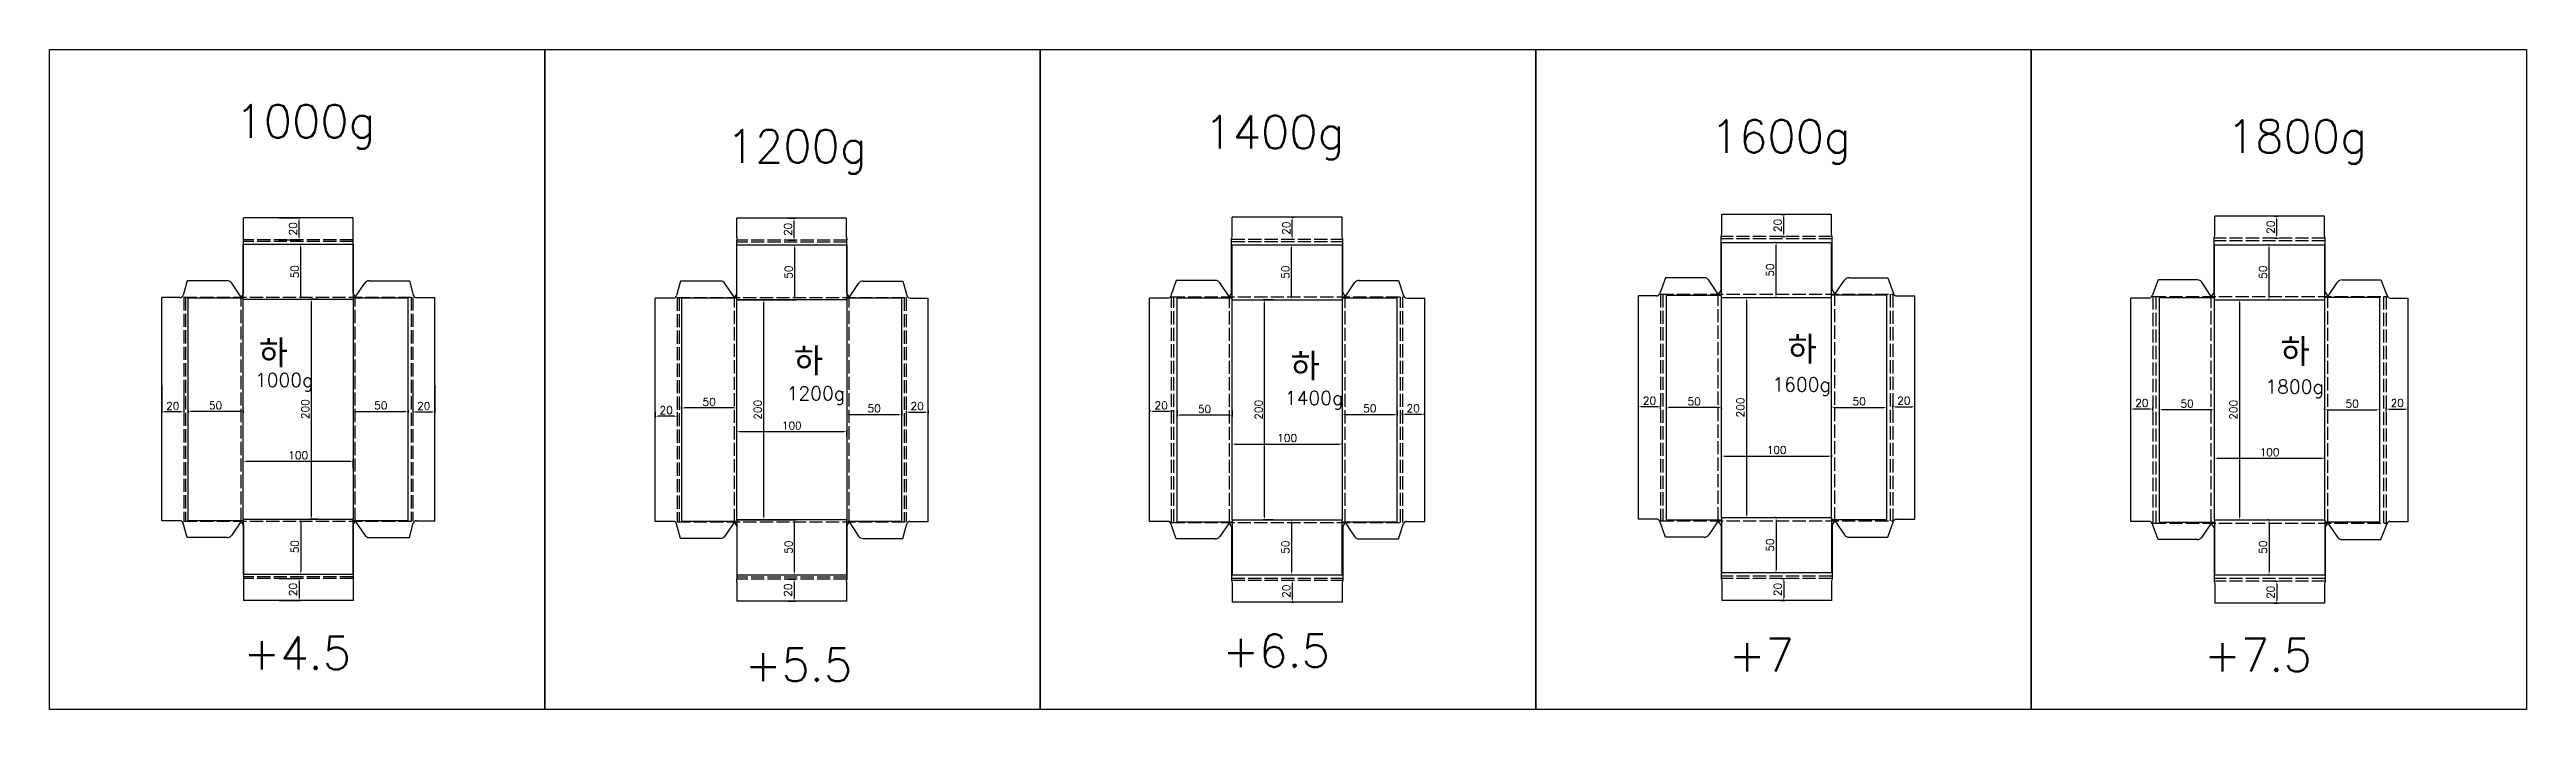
# Model space of a CAD drawing. Header units: millimetres. Extents: x 2179 to 11229, y 1198 to 3756.
# Drawn here: x 2179 to 4429, y 2035 to 2635 of the extents above; entities that cross this region are included whole.
import ezdxf

# ---------------------------------------------------------------- set-up
doc = ezdxf.new("R2010")
doc.units = ezdxf.units.MM
doc.linetypes.add('ACAD_ISO02W100', pattern=[15, 12, -3])
for name, color, linetype in [('기지', 7, 'Continuous'), ('인쇄지', 7, 'Continuous'), ('치수', 7, 'Continuous')]:
    doc.layers.add(name, color=color, linetype=linetype)
doc.styles.add('FHG', font='TXT.shx', dxfattribs={"height": 0.18, "bigfont": 'whgtxt.shx'})
doc.styles.get("Standard").update_dxf_attribs({"font": 'txt.shx', "bigfont": 'zfhg.shx'})
doc.dimstyles.new('ISO-25', dxfattribs={"dimtxt": 2.5, "dimasz": 2.5, "dimexe": 1.25, "dimexo": 0.625, "dimtad": 1, "dimtxsty": 'Standard', "dimcen": 2.5, "dimadec": 0, "dimazin": 0, "dimtfac": 1, "dimtmove": 0, "dimatfit": 3, "dimfxl": 0, "dimarcsym": 0})

msp = doc.modelspace()

# ---------------------------------------------------------------- texts
at = {"style": 'FHG'}
for s, p in [('1000g', (2347.668, 2554.967)), ('1400g', (3227.832, 2545.076)), ('1600g', (3687.856, 2541.22)), ('1800g', (4156.707, 2541.22)), ('1200g', (2793.912, 2532.241)), ('+4.5', (2354.959, 2071.574)), ('+6.5', (3244.237, 2073.658)), ('+7', (3704.261, 2069.802)), ('+7.5', (4136.063, 2069.802)), ('+5.5', (2810.317, 2060.824))]:
    msp.add_text(s, height=30, dxfattribs=at).set_placement(p)
at = {"layer": '기지', "color": 1, "style": 'FHG'}
for s, height, p in [('하', 25, (2368.95, 2346.172)), ('하', 25, (2855.129, 2338.98)), ('하', 25, (3757.7, 2349.541)), ('하', 25, (4205.538, 2347.515)), ('1000g', 12.5, (2365.344, 2328.465)), ('하', 25, (3306.217, 2334.22)), ('1200g', 12.5, (2848.368, 2316.281)), ('1400g', 12.5, (3300.936, 2312.122)), ('1600g', 12.5, (3743.769, 2324.374)), ('1800g', 12.5, (4191.608, 2322.349))]:
    msp.add_text(s, height=height, dxfattribs=at).set_placement(p)

# ---------------------------------------------------------------- blocks, each defined once
blk = doc.blocks.new('*D24')
at = {"layer": 'DEFPOINTS', "color": 0}
for p in [(2853, 2457.7), (2803, 2407.7), (2855.6, 2407.7)]:
    blk.add_point(p, dxfattribs=at)
at = {"layer": '치수', "color": 0, "lineweight": -2}
for p, q in [((2853.7, 2457.7), (2856.9, 2457.7)), ((2855.6, 2455.2), (2855.6, 2410.2)), ((2803.7, 2407.7), (2856.9, 2407.7))]:
    blk.add_line(p, q, dxfattribs=at)
at = {"layer": '치수', "color": 0}
for points in [[(2855.2, 2455.2), (2856, 2455.2), (2855.6, 2457.7)], [(2855.2, 2410.2), (2856, 2410.2), (2855.6, 2407.7)]]:
    blk.add_solid(points, dxfattribs=at)
at = {"layer": '치수', "color": 0, "insert": (2850.1, 2432.7), "char_height": 7, "attachment_point": 5, "rotation": 90}
blk.add_mtext('50', dxfattribs=at)
blk = doc.blocks.new('*D23')
at = {"layer": 'DEFPOINTS', "color": 0}
for p in [(2404.7, 2458.2), (2407, 2458.2), (2404.7, 2408.2)]:
    blk.add_point(p, dxfattribs=at)
at = {"layer": '치수', "color": 0, "lineweight": -2}
for p, q in [((2405.4, 2458.2), (2408.3, 2458.2)), ((2407, 2410.7), (2407, 2455.7)), ((2405.4, 2408.2), (2408.3, 2408.2))]:
    blk.add_line(p, q, dxfattribs=at)
at = {"layer": '치수', "color": 0}
for points in [[(2406.6, 2455.7), (2407.4, 2455.7), (2407, 2458.2)], [(2406.6, 2410.7), (2407.4, 2410.7), (2407, 2408.2)]]:
    blk.add_solid(points, dxfattribs=at)
at = {"layer": '치수', "color": 0, "insert": (2401.5, 2433.2), "char_height": 7, "attachment_point": 5, "rotation": 90}
blk.add_mtext('50', dxfattribs=at)
blk = doc.blocks.new('*D7')
at = {"layer": 'DEFPOINTS', "color": 0}
for p in [(2423, 2408.2), (2416.6, 2208.2), (2423, 2208.2)]:
    blk.add_point(p, dxfattribs=at)
at = {"layer": '치수', "color": 0, "lineweight": -2}
for p, q in [((2422.4, 2408.2), (2415.4, 2408.2)), ((2416.6, 2405.7), (2416.6, 2210.7)), ((2422.4, 2208.2), (2415.4, 2208.2))]:
    blk.add_line(p, q, dxfattribs=at)
at = {"layer": '치수', "color": 0}
for points in [[(2416.2, 2405.7), (2417, 2405.7), (2416.6, 2408.2)], [(2416.2, 2210.7), (2417, 2210.7), (2416.6, 2208.2)]]:
    blk.add_solid(points, dxfattribs=at)
at = {"layer": '치수', "color": 0, "insert": (2411.1, 2308.2), "char_height": 7, "attachment_point": 5, "rotation": 90}
blk.add_mtext('200', dxfattribs=at)
blk = doc.blocks.new('*D21')
at = {"layer": 'DEFPOINTS', "color": 0}
for p in [(2354.7, 2260.7), (2354.7, 2253.9), (2454.7, 2253.9)]:
    blk.add_point(p, dxfattribs=at)
at = {"layer": '치수', "color": 0, "lineweight": -2}
for p, q in [((2354.7, 2254.6), (2354.7, 2262)), ((2452.2, 2260.7), (2357.2, 2260.7)), ((2454.7, 2254.6), (2454.7, 2262))]:
    blk.add_line(p, q, dxfattribs=at)
at = {"layer": '치수', "color": 0}
for points in [[(2357.2, 2261.1), (2357.2, 2260.3), (2354.7, 2260.7)], [(2452.2, 2261.1), (2452.2, 2260.3), (2454.7, 2260.7)]]:
    blk.add_solid(points, dxfattribs=at)
at = {"layer": '치수', "color": 0, "insert": (2404.7, 2266.2), "char_height": 7, "attachment_point": 5}
blk.add_mtext('100', dxfattribs=at)
blk = doc.blocks.new('*D9')
at = {"layer": 'DEFPOINTS', "color": 0}
for p in [(2280.7, 2330.7), (2300.7, 2330.7), (2280.7, 2305.7)]:
    blk.add_point(p, dxfattribs=at)
at = {"layer": '치수', "color": 0, "lineweight": -2}
for p, q in [((2280.7, 2330.1), (2280.7, 2304.5)), ((2300.7, 2330.1), (2300.7, 2304.5)), ((2298.2, 2305.7), (2283.2, 2305.7))]:
    blk.add_line(p, q, dxfattribs=at)
at = {"layer": '치수', "color": 0}
for points in [[(2283.2, 2306.2), (2283.2, 2305.3), (2280.7, 2305.7)], [(2298.2, 2306.2), (2298.2, 2305.3), (2300.7, 2305.7)]]:
    blk.add_solid(points, dxfattribs=at)
at = {"layer": '치수', "color": 0, "insert": (2290.7, 2311.2), "char_height": 7, "attachment_point": 5}
blk.add_mtext('20', dxfattribs=at)
blk = doc.blocks.new('*D10')
at = {"layer": 'DEFPOINTS', "color": 0}
for p in [(2304.7, 2308.2), (2304.7, 2306.1), (2354.7, 2308.2)]:
    blk.add_point(p, dxfattribs=at)
at = {"layer": '치수', "color": 0, "lineweight": -2}
for p, q in [((2304.7, 2307.6), (2304.7, 2304.9)), ((2352.2, 2306.1), (2307.2, 2306.1)), ((2354.7, 2307.6), (2354.7, 2304.9))]:
    blk.add_line(p, q, dxfattribs=at)
at = {"layer": '치수', "color": 0}
for points in [[(2307.2, 2306.5), (2307.2, 2305.7), (2304.7, 2306.1)], [(2352.2, 2306.5), (2352.2, 2305.7), (2354.7, 2306.1)]]:
    blk.add_solid(points, dxfattribs=at)
at = {"layer": '치수', "color": 0, "insert": (2329.7, 2311.6), "char_height": 7, "attachment_point": 5}
blk.add_mtext('50', dxfattribs=at)
blk = doc.blocks.new('*D11')
at = {"layer": 'DEFPOINTS', "color": 0}
for p in [(2508.7, 2330.7), (2528.7, 2330.7), (2528.7, 2305.7)]:
    blk.add_point(p, dxfattribs=at)
at = {"layer": '치수', "color": 0, "lineweight": -2}
for p, q in [((2508.7, 2330.1), (2508.7, 2304.5)), ((2528.7, 2330.1), (2528.7, 2304.5)), ((2511.2, 2305.7), (2526.2, 2305.7))]:
    blk.add_line(p, q, dxfattribs=at)
at = {"layer": '치수', "color": 0}
for points in [[(2511.2, 2306.2), (2511.2, 2305.3), (2508.7, 2305.7)], [(2526.2, 2306.2), (2526.2, 2305.3), (2528.7, 2305.7)]]:
    blk.add_solid(points, dxfattribs=at)
at = {"layer": '치수', "color": 0, "insert": (2518.7, 2311.2), "char_height": 7, "attachment_point": 5}
blk.add_mtext('20', dxfattribs=at)
blk = doc.blocks.new('*D22')
at = {"layer": 'DEFPOINTS', "color": 0}
for p in [(2454.7, 2308.2), (2504.7, 2308.2), (2504.7, 2306.1)]:
    blk.add_point(p, dxfattribs=at)
at = {"layer": '치수', "color": 0, "lineweight": -2}
for p, q in [((2454.7, 2307.6), (2454.7, 2304.9)), ((2457.2, 2306.1), (2502.2, 2306.1)), ((2504.7, 2307.6), (2504.7, 2304.9))]:
    blk.add_line(p, q, dxfattribs=at)
at = {"layer": '치수', "color": 0}
for points in [[(2457.2, 2306.5), (2457.2, 2305.7), (2454.7, 2306.1)], [(2502.2, 2306.5), (2502.2, 2305.7), (2504.7, 2306.1)]]:
    blk.add_solid(points, dxfattribs=at)
at = {"layer": '치수', "color": 0, "insert": (2479.7, 2311.6), "char_height": 7, "attachment_point": 5}
blk.add_mtext('50', dxfattribs=at)
blk = doc.blocks.new('*D18')
at = {"layer": 'DEFPOINTS', "color": 0}
for p in [(2825.3, 2407.7), (2827.7, 2407.7), (2825.3, 2207.7)]:
    blk.add_point(p, dxfattribs=at)
at = {"layer": '치수', "color": 0, "lineweight": -2}
for p, q in [((2825.9, 2407.7), (2828.9, 2407.7)), ((2827.7, 2210.2), (2827.7, 2405.2)), ((2825.9, 2207.7), (2828.9, 2207.7))]:
    blk.add_line(p, q, dxfattribs=at)
at = {"layer": '치수', "color": 0}
for points in [[(2827.3, 2405.2), (2828.1, 2405.2), (2827.7, 2407.7)], [(2827.3, 2210.2), (2828.1, 2210.2), (2827.7, 2207.7)]]:
    blk.add_solid(points, dxfattribs=at)
at = {"layer": '치수', "color": 0, "insert": (2822.2, 2307.7), "char_height": 7, "attachment_point": 5, "rotation": 90}
blk.add_mtext('200', dxfattribs=at)
blk = doc.blocks.new('*D17')
at = {"layer": 'DEFPOINTS', "color": 0}
for p in [(2803, 2283), (2903, 2287.8), (2903, 2283)]:
    blk.add_point(p, dxfattribs=at)
at = {"layer": '치수', "color": 0, "lineweight": -2}
for p, q in [((2803, 2283.6), (2803, 2289.1)), ((2805.5, 2287.8), (2900.5, 2287.8)), ((2903, 2283.6), (2903, 2289.1))]:
    blk.add_line(p, q, dxfattribs=at)
at = {"layer": '치수', "color": 0}
for points in [[(2805.5, 2288.2), (2805.5, 2287.4), (2803, 2287.8)], [(2900.5, 2288.2), (2900.5, 2287.4), (2903, 2287.8)]]:
    blk.add_solid(points, dxfattribs=at)
at = {"layer": '치수', "color": 0, "insert": (2853, 2293.3), "char_height": 7, "attachment_point": 5}
blk.add_mtext('100', dxfattribs=at)
blk = doc.blocks.new('*D5')
at = {"layer": 'DEFPOINTS', "color": 0}
for p in [(2729, 2306.3), (2729, 2301.8), (2749, 2306.3)]:
    blk.add_point(p, dxfattribs=at)
at = {"layer": '치수', "color": 0, "lineweight": -2}
for p, q in [((2729, 2305.7), (2729, 2300.5)), ((2746.5, 2301.8), (2731.5, 2301.8)), ((2749, 2305.7), (2749, 2300.5))]:
    blk.add_line(p, q, dxfattribs=at)
at = {"layer": '치수', "color": 0}
for points in [[(2731.5, 2302.2), (2731.5, 2301.4), (2729, 2301.8)], [(2746.5, 2302.2), (2746.5, 2301.4), (2749, 2301.8)]]:
    blk.add_solid(points, dxfattribs=at)
at = {"layer": '치수', "color": 0, "insert": (2739, 2307.3), "char_height": 7, "attachment_point": 5}
blk.add_mtext('20', dxfattribs=at)
blk = doc.blocks.new('*D19')
at = {"layer": 'DEFPOINTS', "color": 0}
for p in [(2753, 2309.3), (2753, 2307.7), (2803, 2307.7)]:
    blk.add_point(p, dxfattribs=at)
at = {"layer": '치수', "color": 0, "lineweight": -2}
for p, q in [((2753, 2308.3), (2753, 2310.5)), ((2800.5, 2309.3), (2755.5, 2309.3)), ((2803, 2308.3), (2803, 2310.5))]:
    blk.add_line(p, q, dxfattribs=at)
at = {"layer": '치수', "color": 0}
for points in [[(2755.5, 2309.7), (2755.5, 2308.8), (2753, 2309.3)], [(2800.5, 2309.7), (2800.5, 2308.8), (2803, 2309.3)]]:
    blk.add_solid(points, dxfattribs=at)
at = {"layer": '치수', "color": 0, "insert": (2778, 2314.8), "char_height": 7, "attachment_point": 5}
blk.add_mtext('50', dxfattribs=at)
blk = doc.blocks.new('*D20')
at = {"layer": 'DEFPOINTS', "color": 0}
for p in [(2903, 2307.7), (2953, 2307.7), (2953, 2303.5)]:
    blk.add_point(p, dxfattribs=at)
at = {"layer": '치수', "color": 0, "lineweight": -2}
for p, q in [((2903, 2307.1), (2903, 2302.3)), ((2905.5, 2303.5), (2950.5, 2303.5)), ((2953, 2307.1), (2953, 2302.3))]:
    blk.add_line(p, q, dxfattribs=at)
at = {"layer": '치수', "color": 0}
for points in [[(2905.5, 2303.9), (2905.5, 2303.1), (2903, 2303.5)], [(2950.5, 2303.9), (2950.5, 2303.1), (2953, 2303.5)]]:
    blk.add_solid(points, dxfattribs=at)
at = {"layer": '치수', "color": 0, "insert": (2928, 2309), "char_height": 7, "attachment_point": 5}
blk.add_mtext('50', dxfattribs=at)
blk = doc.blocks.new('*D6')
at = {"layer": 'DEFPOINTS', "color": 0}
for p in [(2957, 2307.4), (2977, 2307.4), (2977, 2305.5)]:
    blk.add_point(p, dxfattribs=at)
at = {"layer": '치수', "color": 0, "lineweight": -2}
for p, q in [((2957, 2306.8), (2957, 2304.2)), ((2959.5, 2305.5), (2974.5, 2305.5)), ((2977, 2306.8), (2977, 2304.2))]:
    blk.add_line(p, q, dxfattribs=at)
at = {"layer": '치수', "color": 0}
for points in [[(2959.5, 2305.9), (2959.5, 2305.1), (2957, 2305.5)], [(2974.5, 2305.9), (2974.5, 2305.1), (2977, 2305.5)]]:
    blk.add_solid(points, dxfattribs=at)
at = {"layer": '치수', "color": 0, "insert": (2967, 2311), "char_height": 7, "attachment_point": 5}
blk.add_mtext('20', dxfattribs=at)
blk = doc.blocks.new('*D8')
at = {"layer": 'DEFPOINTS', "color": 0}
for p in [(2386.6, 2482.2), (2405.5, 2482.2), (2386.6, 2462.2)]:
    blk.add_point(p, dxfattribs=at)
at = {"layer": '치수', "color": 0, "lineweight": -2}
for p, q in [((2387.3, 2482.2), (2406.7, 2482.2)), ((2405.5, 2464.7), (2405.5, 2479.7)), ((2387.3, 2462.2), (2406.7, 2462.2))]:
    blk.add_line(p, q, dxfattribs=at)
at = {"layer": '치수', "color": 0}
for points in [[(2405.1, 2479.7), (2405.9, 2479.7), (2405.5, 2482.2)], [(2405.1, 2464.7), (2405.9, 2464.7), (2405.5, 2462.2)]]:
    blk.add_solid(points, dxfattribs=at)
at = {"layer": '치수', "color": 0, "insert": (2400, 2472.2), "char_height": 7, "attachment_point": 5, "rotation": 90}
blk.add_mtext('20', dxfattribs=at)
blk = doc.blocks.new('*D12')
at = {"layer": 'DEFPOINTS', "color": 0}
for p in [(2848.8, 2481.7), (2855.1, 2481.7), (2848.8, 2461.7)]:
    blk.add_point(p, dxfattribs=at)
at = {"layer": '치수', "color": 0, "lineweight": -2}
for p, q in [((2849.4, 2481.7), (2856.4, 2481.7)), ((2855.1, 2464.2), (2855.1, 2479.2)), ((2849.4, 2461.7), (2856.4, 2461.7))]:
    blk.add_line(p, q, dxfattribs=at)
at = {"layer": '치수', "color": 0}
for points in [[(2854.7, 2479.2), (2855.5, 2479.2), (2855.1, 2481.7)], [(2854.7, 2464.2), (2855.5, 2464.2), (2855.1, 2461.7)]]:
    blk.add_solid(points, dxfattribs=at)
at = {"layer": '치수', "color": 0, "insert": (2849.6, 2471.7), "char_height": 7, "attachment_point": 5, "rotation": 90}
blk.add_mtext('20', dxfattribs=at)
blk = doc.blocks.new('*D1')
at = {"layer": 'DEFPOINTS', "color": 0}
for p in [(3282.6, 2407.7), (3291.3, 2407.7), (3291.3, 2207.7)]:
    blk.add_point(p, dxfattribs=at)
at = {"layer": '치수', "color": 0, "lineweight": -2}
for p, q in [((3290.6, 2407.7), (3281.4, 2407.7)), ((3282.6, 2210.2), (3282.6, 2405.2)), ((3290.6, 2207.7), (3281.4, 2207.7))]:
    blk.add_line(p, q, dxfattribs=at)
at = {"layer": '치수', "color": 0}
for points in [[(3282.2, 2405.2), (3283, 2405.2), (3282.6, 2407.7)], [(3282.2, 2210.2), (3283, 2210.2), (3282.6, 2207.7)]]:
    blk.add_solid(points, dxfattribs=at)
at = {"layer": '치수', "color": 0, "insert": (3277.1, 2307.7), "char_height": 7, "attachment_point": 5, "rotation": 90}
blk.add_mtext('200', dxfattribs=at)
blk = doc.blocks.new('*D16')
at = {"layer": 'DEFPOINTS', "color": 0}
for p in [(3303.1, 2457.7), (3307, 2457.7), (3303.1, 2407.7)]:
    blk.add_point(p, dxfattribs=at)
at = {"layer": '치수', "color": 0, "lineweight": -2}
for p, q in [((3303.7, 2457.7), (3308.3, 2457.7)), ((3307, 2410.2), (3307, 2455.2)), ((3303.7, 2407.7), (3308.3, 2407.7))]:
    blk.add_line(p, q, dxfattribs=at)
at = {"layer": '치수', "color": 0}
for points in [[(3306.6, 2455.2), (3307.4, 2455.2), (3307, 2457.7)], [(3306.6, 2410.2), (3307.4, 2410.2), (3307, 2407.7)]]:
    blk.add_solid(points, dxfattribs=at)
at = {"layer": '치수', "color": 0, "insert": (3301.5, 2432.7), "char_height": 7, "attachment_point": 5, "rotation": 90}
blk.add_mtext('50', dxfattribs=at)
blk = doc.blocks.new('*D13')
at = {"layer": 'DEFPOINTS', "color": 0}
for p in [(3253.1, 2276.5), (3353.1, 2276.5), (3353.1, 2276.5)]:
    blk.add_point(p, dxfattribs=at)
at = {"layer": '치수', "color": 0, "lineweight": -2}
for p, q in [((3253.1, 2277.1), (3253.1, 2277.8)), ((3255.6, 2276.5), (3350.6, 2276.5)), ((3353.1, 2277.1), (3353.1, 2277.8))]:
    blk.add_line(p, q, dxfattribs=at)
at = {"layer": '치수', "color": 0}
for points in [[(3255.6, 2276.9), (3255.6, 2276.1), (3253.1, 2276.5)], [(3350.6, 2276.9), (3350.6, 2276.1), (3353.1, 2276.5)]]:
    blk.add_solid(points, dxfattribs=at)
at = {"layer": '치수', "color": 0, "insert": (3303.1, 2282), "char_height": 7, "attachment_point": 5}
blk.add_mtext('100', dxfattribs=at)
blk = doc.blocks.new('*D14')
at = {"layer": 'DEFPOINTS', "color": 0}
for p in [(3203.1, 2307.7), (3203.1, 2302.8), (3253.1, 2307.7)]:
    blk.add_point(p, dxfattribs=at)
at = {"layer": '치수', "color": 0, "lineweight": -2}
for p, q in [((3203.1, 2307.1), (3203.1, 2301.5)), ((3250.6, 2302.8), (3205.6, 2302.8)), ((3253.1, 2307.1), (3253.1, 2301.5))]:
    blk.add_line(p, q, dxfattribs=at)
at = {"layer": '치수', "color": 0}
for points in [[(3205.6, 2303.2), (3205.6, 2302.3), (3203.1, 2302.8)], [(3250.6, 2303.2), (3250.6, 2302.3), (3253.1, 2302.8)]]:
    blk.add_solid(points, dxfattribs=at)
at = {"layer": '치수', "color": 0, "insert": (3228.1, 2308.3), "char_height": 7, "attachment_point": 5}
blk.add_mtext('50', dxfattribs=at)
blk = doc.blocks.new('*D3')
at = {"layer": 'DEFPOINTS', "color": 0}
for p in [(3178.6, 2306.1), (3178.6, 2305.6), (3198.6, 2305.6)]:
    blk.add_point(p, dxfattribs=at)
at = {"layer": '치수', "color": 0, "lineweight": -2}
for p, q in [((3178.6, 2306.2), (3178.6, 2307.3)), ((3196.1, 2306.1), (3181.1, 2306.1)), ((3198.6, 2306.2), (3198.6, 2307.3))]:
    blk.add_line(p, q, dxfattribs=at)
at = {"layer": '치수', "color": 0}
for points in [[(3181.1, 2306.5), (3181.1, 2305.7), (3178.6, 2306.1)], [(3196.1, 2306.5), (3196.1, 2305.7), (3198.6, 2306.1)]]:
    blk.add_solid(points, dxfattribs=at)
at = {"layer": '치수', "color": 0, "insert": (3188.6, 2311.6), "char_height": 7, "attachment_point": 5}
blk.add_mtext('20', dxfattribs=at)
blk = doc.blocks.new('*D4')
at = {"layer": 'DEFPOINTS', "color": 0}
for p in [(3407.6, 2305.6), (3427.6, 2305.6), (3427.6, 2303.6)]:
    blk.add_point(p, dxfattribs=at)
at = {"layer": '치수', "color": 0, "lineweight": -2}
for p, q in [((3407.6, 2304.9), (3407.6, 2302.4)), ((3410.1, 2303.6), (3425.1, 2303.6)), ((3427.6, 2304.9), (3427.6, 2302.4))]:
    blk.add_line(p, q, dxfattribs=at)
at = {"layer": '치수', "color": 0}
for points in [[(3410.1, 2304), (3410.1, 2303.2), (3407.6, 2303.6)], [(3425.1, 2304), (3425.1, 2303.2), (3427.6, 2303.6)]]:
    blk.add_solid(points, dxfattribs=at)
at = {"layer": '치수', "color": 0, "insert": (3417.6, 2309.1), "char_height": 7, "attachment_point": 5}
blk.add_mtext('20', dxfattribs=at)
blk = doc.blocks.new('*D15')
at = {"layer": 'DEFPOINTS', "color": 0}
for p in [(3353.1, 2307.7), (3403.1, 2307.7), (3403.1, 2303.5)]:
    blk.add_point(p, dxfattribs=at)
at = {"layer": '치수', "color": 0, "lineweight": -2}
for p, q in [((3353.1, 2307.1), (3353.1, 2302.2)), ((3355.6, 2303.5), (3400.6, 2303.5)), ((3403.1, 2307.1), (3403.1, 2302.2))]:
    blk.add_line(p, q, dxfattribs=at)
at = {"layer": '치수', "color": 0}
for points in [[(3355.6, 2303.9), (3355.6, 2303.1), (3353.1, 2303.5)], [(3400.6, 2303.9), (3400.6, 2303.1), (3403.1, 2303.5)]]:
    blk.add_solid(points, dxfattribs=at)
at = {"layer": '치수', "color": 0, "insert": (3378.1, 2309), "char_height": 7, "attachment_point": 5}
blk.add_mtext('50', dxfattribs=at)
blk = doc.blocks.new('*D2')
at = {"layer": 'DEFPOINTS', "color": 0}
for p in [(3306.8, 2482.7), (3307.7, 2482.7), (3306.8, 2462.7)]:
    blk.add_point(p, dxfattribs=at)
at = {"layer": '치수', "color": 0, "lineweight": -2}
for p, q in [((3307.4, 2482.7), (3309, 2482.7)), ((3307.7, 2465.2), (3307.7, 2480.2)), ((3307.4, 2462.7), (3309, 2462.7))]:
    blk.add_line(p, q, dxfattribs=at)
at = {"layer": '치수', "color": 0}
for points in [[(3307.3, 2480.2), (3308.1, 2480.2), (3307.7, 2482.7)], [(3307.3, 2465.2), (3308.1, 2465.2), (3307.7, 2462.7)]]:
    blk.add_solid(points, dxfattribs=at)
at = {"layer": '치수', "color": 0, "insert": (3302.2, 2472.7), "char_height": 7, "attachment_point": 5, "rotation": 90}
blk.add_mtext('20', dxfattribs=at)
blk = doc.blocks.new('*D32')
at = {"layer": 'DEFPOINTS', "color": 0}
for p in [(3747.2, 2459.7), (3747.7, 2459.7), (3747.7, 2409.7)]:
    blk.add_point(p, dxfattribs=at)
at = {"layer": '치수', "color": 0, "lineweight": -2}
for p, q in [((3747, 2459.7), (3745.9, 2459.7)), ((3747.2, 2412.2), (3747.2, 2457.2)), ((3747, 2409.7), (3745.9, 2409.7))]:
    blk.add_line(p, q, dxfattribs=at)
at = {"layer": '치수', "color": 0}
for points in [[(3746.8, 2457.2), (3747.6, 2457.2), (3747.2, 2459.7)], [(3746.8, 2412.2), (3747.6, 2412.2), (3747.2, 2409.7)]]:
    blk.add_solid(points, dxfattribs=at)
at = {"layer": '치수', "color": 0, "insert": (3741.7, 2434.7), "char_height": 7, "attachment_point": 5, "rotation": 90}
blk.add_mtext('50', dxfattribs=at)
blk = doc.blocks.new('*D30')
at = {"layer": 'DEFPOINTS', "color": 0}
for p in [(3647.7, 2309.7), (3647.7, 2309.7), (3697.7, 2309.7)]:
    blk.add_point(p, dxfattribs=at)
at = {"layer": '치수', "color": 0, "lineweight": -2}
for p, q in [((3647.7, 2309.1), (3647.7, 2308.5)), ((3695.2, 2309.7), (3650.2, 2309.7)), ((3697.7, 2309.1), (3697.7, 2308.5))]:
    blk.add_line(p, q, dxfattribs=at)
at = {"layer": '치수', "color": 0}
for points in [[(3650.2, 2310.2), (3650.2, 2309.3), (3647.7, 2309.7)], [(3695.2, 2310.2), (3695.2, 2309.3), (3697.7, 2309.7)]]:
    blk.add_solid(points, dxfattribs=at)
at = {"layer": '치수', "color": 0, "insert": (3672.7, 2315.2), "char_height": 7, "attachment_point": 5}
blk.add_mtext('50', dxfattribs=at)
blk = doc.blocks.new('*D25')
at = {"layer": 'DEFPOINTS', "color": 0}
for p in [(3622.2, 2310.4), (3622.2, 2307.7), (3642.2, 2307.7)]:
    blk.add_point(p, dxfattribs=at)
at = {"layer": '치수', "color": 0, "lineweight": -2}
for p, q in [((3622.2, 2308.3), (3622.2, 2311.6)), ((3639.7, 2310.4), (3624.7, 2310.4)), ((3642.2, 2308.3), (3642.2, 2311.6))]:
    blk.add_line(p, q, dxfattribs=at)
at = {"layer": '치수', "color": 0}
for points in [[(3624.7, 2310.8), (3624.7, 2309.9), (3622.2, 2310.4)], [(3639.7, 2310.8), (3639.7, 2309.9), (3642.2, 2310.4)]]:
    blk.add_solid(points, dxfattribs=at)
at = {"layer": '치수', "color": 0, "insert": (3632.2, 2315.9), "char_height": 7, "attachment_point": 5}
blk.add_mtext('20', dxfattribs=at)
blk = doc.blocks.new('*D29')
at = {"layer": 'DEFPOINTS', "color": 0}
for p in [(3719.7, 2409.7), (3719.7, 2209.7), (3720.3, 2209.7)]:
    blk.add_point(p, dxfattribs=at)
at = {"layer": '치수', "color": 0, "lineweight": -2}
for p, q in [((3720.3, 2409.7), (3721.5, 2409.7)), ((3720.3, 2407.2), (3720.3, 2212.2)), ((3720.3, 2209.7), (3721.5, 2209.7))]:
    blk.add_line(p, q, dxfattribs=at)
at = {"layer": '치수', "color": 0}
for points in [[(3719.9, 2407.2), (3720.7, 2407.2), (3720.3, 2409.7)], [(3719.9, 2212.2), (3720.7, 2212.2), (3720.3, 2209.7)]]:
    blk.add_solid(points, dxfattribs=at)
at = {"layer": '치수', "color": 0, "insert": (3714.8, 2309.7), "char_height": 7, "attachment_point": 5, "rotation": 90}
blk.add_mtext('200', dxfattribs=at)
blk = doc.blocks.new('*D31')
at = {"layer": 'DEFPOINTS', "color": 0}
for p in [(3797.7, 2309.7), (3847.7, 2309.8), (3847.7, 2309.7)]:
    blk.add_point(p, dxfattribs=at)
at = {"layer": '치수', "color": 0, "lineweight": -2}
for p, q in [((3797.7, 2310.4), (3797.7, 2311)), ((3800.2, 2309.8), (3845.2, 2309.8)), ((3847.7, 2310.4), (3847.7, 2311))]:
    blk.add_line(p, q, dxfattribs=at)
at = {"layer": '치수', "color": 0}
for points in [[(3800.2, 2310.2), (3800.2, 2309.3), (3797.7, 2309.8)], [(3845.2, 2310.2), (3845.2, 2309.3), (3847.7, 2309.8)]]:
    blk.add_solid(points, dxfattribs=at)
at = {"layer": '치수', "color": 0, "insert": (3822.7, 2315.3), "char_height": 7, "attachment_point": 5}
blk.add_mtext('50', dxfattribs=at)
blk = doc.blocks.new('*D28')
at = {"layer": 'DEFPOINTS', "color": 0}
for p in [(3697.7, 2264.4), (3797.7, 2265.6), (3797.7, 2264.4)]:
    blk.add_point(p, dxfattribs=at)
at = {"layer": '치수', "color": 0, "lineweight": -2}
for p, q in [((3697.7, 2265), (3697.7, 2266.8)), ((3700.2, 2265.6), (3795.2, 2265.6)), ((3797.7, 2265), (3797.7, 2266.8))]:
    blk.add_line(p, q, dxfattribs=at)
at = {"layer": '치수', "color": 0}
for points in [[(3700.2, 2266), (3700.2, 2265.2), (3697.7, 2265.6)], [(3795.2, 2266), (3795.2, 2265.2), (3797.7, 2265.6)]]:
    blk.add_solid(points, dxfattribs=at)
at = {"layer": '치수', "color": 0, "insert": (3747.7, 2271.1), "char_height": 7, "attachment_point": 5}
blk.add_mtext('100', dxfattribs=at)
blk = doc.blocks.new('*D26')
at = {"layer": 'DEFPOINTS', "color": 0}
for p in [(3853.2, 2307.7), (3873.2, 2310.4), (3873.2, 2307.7)]:
    blk.add_point(p, dxfattribs=at)
at = {"layer": '치수', "color": 0, "lineweight": -2}
for p, q in [((3853.2, 2308.3), (3853.2, 2311.6)), ((3855.7, 2310.4), (3870.7, 2310.4)), ((3873.2, 2308.3), (3873.2, 2311.6))]:
    blk.add_line(p, q, dxfattribs=at)
at = {"layer": '치수', "color": 0}
for points in [[(3855.7, 2310.8), (3855.7, 2309.9), (3853.2, 2310.4)], [(3870.7, 2310.8), (3870.7, 2309.9), (3873.2, 2310.4)]]:
    blk.add_solid(points, dxfattribs=at)
at = {"layer": '치수', "color": 0, "insert": (3863.2, 2315.9), "char_height": 7, "attachment_point": 5}
blk.add_mtext('20', dxfattribs=at)
blk = doc.blocks.new('*D27')
at = {"layer": 'DEFPOINTS', "color": 0}
for p in [(3751.2, 2485.2), (3754.2, 2485.2), (3751.2, 2465.2)]:
    blk.add_point(p, dxfattribs=at)
at = {"layer": '치수', "color": 0, "lineweight": -2}
for p, q in [((3751.8, 2485.2), (3755.4, 2485.2)), ((3754.2, 2467.7), (3754.2, 2482.7)), ((3751.8, 2465.2), (3755.4, 2465.2))]:
    blk.add_line(p, q, dxfattribs=at)
at = {"layer": '치수', "color": 0}
for points in [[(3753.7, 2482.7), (3754.6, 2482.7), (3754.2, 2485.2)], [(3753.7, 2467.7), (3754.6, 2467.7), (3754.2, 2465.2)]]:
    blk.add_solid(points, dxfattribs=at)
at = {"layer": '치수', "color": 0, "insert": (3748.7, 2475.2), "char_height": 7, "attachment_point": 5, "rotation": 90}
blk.add_mtext('20', dxfattribs=at)
blk = doc.blocks.new('*D33')
at = {"layer": 'DEFPOINTS', "color": 0}
for p in [(2386.6, 2154.2), (2386.6, 2134.2), (2405.5, 2134.2)]:
    blk.add_point(p, dxfattribs=at)
at = {"layer": '치수', "color": 0, "lineweight": -2}
for p, q in [((2387.3, 2154.2), (2406.7, 2154.2)), ((2405.5, 2151.7), (2405.5, 2136.7)), ((2387.3, 2134.2), (2406.7, 2134.2))]:
    blk.add_line(p, q, dxfattribs=at)
at = {"layer": '치수', "color": 0}
for points in [[(2405.1, 2151.7), (2405.9, 2151.7), (2405.5, 2154.2)], [(2405.1, 2136.7), (2405.9, 2136.7), (2405.5, 2134.2)]]:
    blk.add_solid(points, dxfattribs=at)
at = {"layer": '치수', "color": 0, "insert": (2400, 2144.2), "char_height": 7, "attachment_point": 5, "rotation": 90}
blk.add_mtext('20', dxfattribs=at)
blk = doc.blocks.new('*D34')
at = {"layer": 'DEFPOINTS', "color": 0}
for p in [(2404.7, 2208.2), (2404.7, 2158.2), (2407, 2158.2)]:
    blk.add_point(p, dxfattribs=at)
at = {"layer": '치수', "color": 0, "lineweight": -2}
for p, q in [((2405.4, 2208.2), (2408.3, 2208.2)), ((2407, 2205.7), (2407, 2160.7)), ((2405.4, 2158.2), (2408.3, 2158.2))]:
    blk.add_line(p, q, dxfattribs=at)
at = {"layer": '치수', "color": 0}
for points in [[(2406.6, 2205.7), (2407.4, 2205.7), (2407, 2208.2)], [(2406.6, 2160.7), (2407.4, 2160.7), (2407, 2158.2)]]:
    blk.add_solid(points, dxfattribs=at)
at = {"layer": '치수', "color": 0, "insert": (2401.5, 2183.2), "char_height": 7, "attachment_point": 5, "rotation": 90}
blk.add_mtext('50', dxfattribs=at)
blk = doc.blocks.new('*D36')
at = {"layer": 'DEFPOINTS', "color": 0}
for p in [(3303.1, 2207.7), (3303.1, 2157.7), (3307, 2157.7)]:
    blk.add_point(p, dxfattribs=at)
at = {"layer": '치수', "color": 0, "lineweight": -2}
for p, q in [((3303.7, 2207.7), (3308.3, 2207.7)), ((3307, 2205.2), (3307, 2160.2)), ((3303.7, 2157.7), (3308.3, 2157.7))]:
    blk.add_line(p, q, dxfattribs=at)
at = {"layer": '치수', "color": 0}
for points in [[(3306.6, 2205.2), (3307.4, 2205.2), (3307, 2207.7)], [(3306.6, 2160.2), (3307.4, 2160.2), (3307, 2157.7)]]:
    blk.add_solid(points, dxfattribs=at)
at = {"layer": '치수', "color": 0, "insert": (3301.5, 2182.7), "char_height": 7, "attachment_point": 5, "rotation": 90}
blk.add_mtext('50', dxfattribs=at)
blk = doc.blocks.new('*D35')
at = {"layer": 'DEFPOINTS', "color": 0}
for p in [(3306.8, 2152.7), (3306.8, 2132.7), (3307.7, 2132.7)]:
    blk.add_point(p, dxfattribs=at)
at = {"layer": '치수', "color": 0, "lineweight": -2}
for p, q in [((3307.4, 2152.7), (3309, 2152.7)), ((3307.7, 2150.2), (3307.7, 2135.2)), ((3307.4, 2132.7), (3309, 2132.7))]:
    blk.add_line(p, q, dxfattribs=at)
at = {"layer": '치수', "color": 0}
for points in [[(3307.3, 2150.2), (3308.1, 2150.2), (3307.7, 2152.7)], [(3307.3, 2135.2), (3308.1, 2135.2), (3307.7, 2132.7)]]:
    blk.add_solid(points, dxfattribs=at)
at = {"layer": '치수', "color": 0, "insert": (3302.2, 2142.7), "char_height": 7, "attachment_point": 5, "rotation": 90}
blk.add_mtext('20', dxfattribs=at)
blk = doc.blocks.new('*D38')
at = {"layer": 'DEFPOINTS', "color": 0}
for p in [(3747.7, 2209.7), (3747.2, 2159.7), (3747.7, 2159.7)]:
    blk.add_point(p, dxfattribs=at)
at = {"layer": '치수', "color": 0, "lineweight": -2}
for p, q in [((3747, 2209.7), (3745.9, 2209.7)), ((3747.2, 2207.2), (3747.2, 2162.2)), ((3747, 2159.7), (3745.9, 2159.7))]:
    blk.add_line(p, q, dxfattribs=at)
at = {"layer": '치수', "color": 0}
for points in [[(3746.8, 2207.2), (3747.6, 2207.2), (3747.2, 2209.7)], [(3746.8, 2162.2), (3747.6, 2162.2), (3747.2, 2159.7)]]:
    blk.add_solid(points, dxfattribs=at)
at = {"layer": '치수', "color": 0, "insert": (3741.7, 2184.7), "char_height": 7, "attachment_point": 5, "rotation": 90}
blk.add_mtext('50', dxfattribs=at)
blk = doc.blocks.new('*D37')
at = {"layer": 'DEFPOINTS', "color": 0}
for p in [(3751.2, 2154.2), (3751.2, 2134.2), (3754.2, 2134.2)]:
    blk.add_point(p, dxfattribs=at)
at = {"layer": '치수', "color": 0, "lineweight": -2}
for p, q in [((3751.8, 2154.2), (3755.4, 2154.2)), ((3754.2, 2151.7), (3754.2, 2136.7)), ((3751.8, 2134.2), (3755.4, 2134.2))]:
    blk.add_line(p, q, dxfattribs=at)
at = {"layer": '치수', "color": 0}
for points in [[(3753.7, 2151.7), (3754.6, 2151.7), (3754.2, 2154.2)], [(3753.7, 2136.7), (3754.6, 2136.7), (3754.2, 2134.2)]]:
    blk.add_solid(points, dxfattribs=at)
at = {"layer": '치수', "color": 0, "insert": (3748.7, 2144.2), "char_height": 7, "attachment_point": 5, "rotation": 90}
blk.add_mtext('20', dxfattribs=at)
blk = doc.blocks.new('*D190')
at = {"layer": 'DEFPOINTS', "color": 0}
for p in [(2803, 2207.7), (2855.6, 2207.7), (2853, 2157.7)]:
    blk.add_point(p, dxfattribs=at)
at = {"layer": '치수', "color": 0, "lineweight": -2}
for p, q in [((2803.7, 2207.7), (2856.9, 2207.7)), ((2855.6, 2160.2), (2855.6, 2205.2)), ((2853.7, 2157.7), (2856.9, 2157.7))]:
    blk.add_line(p, q, dxfattribs=at)
at = {"layer": '치수', "color": 0}
for points in [[(2855.2, 2205.2), (2856, 2205.2), (2855.6, 2207.7)], [(2855.2, 2160.2), (2856, 2160.2), (2855.6, 2157.7)]]:
    blk.add_solid(points, dxfattribs=at)
at = {"layer": '치수', "color": 0, "insert": (2850.1, 2182.7), "char_height": 7, "attachment_point": 5, "rotation": 90}
blk.add_mtext('50', dxfattribs=at)
blk = doc.blocks.new('*D189')
at = {"layer": 'DEFPOINTS', "color": 0}
for p in [(2848.8, 2153.7), (2848.8, 2133.7), (2855.1, 2133.7)]:
    blk.add_point(p, dxfattribs=at)
at = {"layer": '치수', "color": 0, "lineweight": -2}
for p, q in [((2849.4, 2153.7), (2856.4, 2153.7)), ((2855.1, 2151.2), (2855.1, 2136.2)), ((2849.4, 2133.7), (2856.4, 2133.7))]:
    blk.add_line(p, q, dxfattribs=at)
at = {"layer": '치수', "color": 0}
for points in [[(2854.7, 2151.2), (2855.5, 2151.2), (2855.1, 2153.7)], [(2854.7, 2136.2), (2855.5, 2136.2), (2855.1, 2133.7)]]:
    blk.add_solid(points, dxfattribs=at)
at = {"layer": '치수', "color": 0, "insert": (2849.6, 2143.7), "char_height": 7, "attachment_point": 5, "rotation": 90}
blk.add_mtext('20', dxfattribs=at)
blk = doc.blocks.new('*D312')
at = {"layer": 'DEFPOINTS', "color": 0}
for p in [(4167.5, 2407.7), (4167.5, 2207.7), (4168.1, 2207.7)]:
    blk.add_point(p, dxfattribs=at)
at = {"layer": '치수', "color": 0, "lineweight": -2}
for p, q in [((4168.1, 2407.7), (4169.4, 2407.7)), ((4168.1, 2405.2), (4168.1, 2210.2)), ((4168.1, 2207.7), (4169.4, 2207.7))]:
    blk.add_line(p, q, dxfattribs=at)
at = {"layer": '치수', "color": 0}
for points in [[(4167.7, 2405.2), (4168.5, 2405.2), (4168.1, 2407.7)], [(4167.7, 2210.2), (4168.5, 2210.2), (4168.1, 2207.7)]]:
    blk.add_solid(points, dxfattribs=at)
at = {"layer": '치수', "color": 0, "insert": (4162.6, 2307.7), "char_height": 7, "attachment_point": 5, "rotation": 90}
blk.add_mtext('200', dxfattribs=at)
blk = doc.blocks.new('*D315')
at = {"layer": 'DEFPOINTS', "color": 0}
for p in [(4195.5, 2207.7), (4195, 2157.7), (4195.5, 2157.7)]:
    blk.add_point(p, dxfattribs=at)
at = {"layer": '치수', "color": 0, "lineweight": -2}
for p, q in [((4194.9, 2207.7), (4193.8, 2207.7)), ((4195, 2205.2), (4195, 2160.2)), ((4194.9, 2157.7), (4193.8, 2157.7))]:
    blk.add_line(p, q, dxfattribs=at)
at = {"layer": '치수', "color": 0}
for points in [[(4194.6, 2205.2), (4195.4, 2205.2), (4195, 2207.7)], [(4194.6, 2160.2), (4195.4, 2160.2), (4195, 2157.7)]]:
    blk.add_solid(points, dxfattribs=at)
at = {"layer": '치수', "color": 0, "insert": (4189.5, 2182.7), "char_height": 7, "attachment_point": 5, "rotation": 90}
blk.add_mtext('50', dxfattribs=at)
blk = doc.blocks.new('*D310')
at = {"layer": 'DEFPOINTS', "color": 0}
for p in [(4199, 2151.7), (4199, 2131.7), (4202, 2131.7)]:
    blk.add_point(p, dxfattribs=at)
at = {"layer": '치수', "color": 0, "lineweight": -2}
for p, q in [((4199.6, 2151.7), (4203.2, 2151.7)), ((4202, 2149.2), (4202, 2134.2)), ((4199.6, 2131.7), (4203.2, 2131.7))]:
    blk.add_line(p, q, dxfattribs=at)
at = {"layer": '치수', "color": 0}
for points in [[(4201.6, 2149.2), (4202.4, 2149.2), (4202, 2151.7)], [(4201.6, 2134.2), (4202.4, 2134.2), (4202, 2131.7)]]:
    blk.add_solid(points, dxfattribs=at)
at = {"layer": '치수', "color": 0, "insert": (4196.5, 2141.7), "char_height": 7, "attachment_point": 5, "rotation": 90}
blk.add_mtext('20', dxfattribs=at)
blk = doc.blocks.new('*D313')
at = {"layer": 'DEFPOINTS', "color": 0}
for p in [(4245.5, 2307.7), (4295.5, 2307.7), (4295.5, 2307.7)]:
    blk.add_point(p, dxfattribs=at)
at = {"layer": '치수', "color": 0, "lineweight": -2}
for p, q in [((4245.5, 2308.3), (4245.5, 2309)), ((4248, 2307.7), (4293, 2307.7)), ((4295.5, 2308.3), (4295.5, 2309))]:
    blk.add_line(p, q, dxfattribs=at)
at = {"layer": '치수', "color": 0}
for points in [[(4248, 2308.1), (4248, 2307.3), (4245.5, 2307.7)], [(4293, 2308.1), (4293, 2307.3), (4295.5, 2307.7)]]:
    blk.add_solid(points, dxfattribs=at)
at = {"layer": '치수', "color": 0, "insert": (4270.5, 2313.2), "char_height": 7, "attachment_point": 5}
blk.add_mtext('50', dxfattribs=at)
blk = doc.blocks.new('*D314')
at = {"layer": 'DEFPOINTS', "color": 0}
for p in [(4145.5, 2262.3), (4245.5, 2263.6), (4245.5, 2262.3)]:
    blk.add_point(p, dxfattribs=at)
at = {"layer": '치수', "color": 0, "lineweight": -2}
for p, q in [((4145.5, 2263), (4145.5, 2264.8)), ((4148, 2263.6), (4243, 2263.6)), ((4245.5, 2263), (4245.5, 2264.8))]:
    blk.add_line(p, q, dxfattribs=at)
at = {"layer": '치수', "color": 0}
for points in [[(4148, 2264), (4148, 2263.1), (4145.5, 2263.6)], [(4243, 2264), (4243, 2263.1), (4245.5, 2263.6)]]:
    blk.add_solid(points, dxfattribs=at)
at = {"layer": '치수', "color": 0, "insert": (4195.5, 2269.1), "char_height": 7, "attachment_point": 5}
blk.add_mtext('100', dxfattribs=at)
blk = doc.blocks.new('*D308')
at = {"layer": 'DEFPOINTS', "color": 0}
for p in [(4301.5, 2305.7), (4321.5, 2308.3), (4321.5, 2305.7)]:
    blk.add_point(p, dxfattribs=at)
at = {"layer": '치수', "color": 0, "lineweight": -2}
for p, q in [((4301.5, 2306.3), (4301.5, 2309.6)), ((4304, 2308.3), (4319, 2308.3)), ((4321.5, 2306.3), (4321.5, 2309.6))]:
    blk.add_line(p, q, dxfattribs=at)
at = {"layer": '치수', "color": 0}
for points in [[(4304, 2308.8), (4304, 2307.9), (4301.5, 2308.3)], [(4319, 2308.8), (4319, 2307.9), (4321.5, 2308.3)]]:
    blk.add_solid(points, dxfattribs=at)
at = {"layer": '치수', "color": 0, "insert": (4311.5, 2313.8), "char_height": 7, "attachment_point": 5}
blk.add_mtext('20', dxfattribs=at)
blk = doc.blocks.new('*D311')
at = {"layer": 'DEFPOINTS', "color": 0}
for p in [(4195, 2457.7), (4195.5, 2457.7), (4195.5, 2407.7)]:
    blk.add_point(p, dxfattribs=at)
at = {"layer": '치수', "color": 0, "lineweight": -2}
for p, q in [((4194.9, 2457.7), (4193.8, 2457.7)), ((4195, 2410.2), (4195, 2455.2)), ((4194.9, 2407.7), (4193.8, 2407.7))]:
    blk.add_line(p, q, dxfattribs=at)
at = {"layer": '치수', "color": 0}
for points in [[(4194.6, 2455.2), (4195.4, 2455.2), (4195, 2457.7)], [(4194.6, 2410.2), (4195.4, 2410.2), (4195, 2407.7)]]:
    blk.add_solid(points, dxfattribs=at)
at = {"layer": '치수', "color": 0, "insert": (4189.5, 2432.7), "char_height": 7, "attachment_point": 5, "rotation": 90}
blk.add_mtext('50', dxfattribs=at)
blk = doc.blocks.new('*D309')
at = {"layer": 'DEFPOINTS', "color": 0}
for p in [(4199, 2483.7), (4202, 2483.7), (4199, 2463.7)]:
    blk.add_point(p, dxfattribs=at)
at = {"layer": '치수', "color": 0, "lineweight": -2}
for p, q in [((4199.6, 2483.7), (4203.2, 2483.7)), ((4202, 2466.2), (4202, 2481.2)), ((4199.6, 2463.7), (4203.2, 2463.7))]:
    blk.add_line(p, q, dxfattribs=at)
at = {"layer": '치수', "color": 0}
for points in [[(4201.6, 2481.2), (4202.4, 2481.2), (4202, 2483.7)], [(4201.6, 2466.2), (4202.4, 2466.2), (4202, 2463.7)]]:
    blk.add_solid(points, dxfattribs=at)
at = {"layer": '치수', "color": 0, "insert": (4196.5, 2473.7), "char_height": 7, "attachment_point": 5, "rotation": 90}
blk.add_mtext('20', dxfattribs=at)
blk = doc.blocks.new('*D316')
at = {"layer": 'DEFPOINTS', "color": 0}
for p in [(4069.5, 2308.3), (4069.5, 2305.7), (4089.5, 2305.7)]:
    blk.add_point(p, dxfattribs=at)
at = {"layer": '치수', "color": 0, "lineweight": -2}
for p, q in [((4069.5, 2306.3), (4069.5, 2309.6)), ((4087, 2308.3), (4072, 2308.3)), ((4089.5, 2306.3), (4089.5, 2309.6))]:
    blk.add_line(p, q, dxfattribs=at)
at = {"layer": '치수', "color": 0}
for points in [[(4072, 2308.8), (4072, 2307.9), (4069.5, 2308.3)], [(4087, 2308.8), (4087, 2307.9), (4089.5, 2308.3)]]:
    blk.add_solid(points, dxfattribs=at)
at = {"layer": '치수', "color": 0, "insert": (4079.5, 2313.8), "char_height": 7, "attachment_point": 5}
blk.add_mtext('20', dxfattribs=at)
blk = doc.blocks.new('*D317')
at = {"layer": 'DEFPOINTS', "color": 0}
for p in [(4095.5, 2307.7), (4095.5, 2307.7), (4145.5, 2307.7)]:
    blk.add_point(p, dxfattribs=at)
at = {"layer": '치수', "color": 0, "lineweight": -2}
for p, q in [((4095.5, 2308.3), (4095.5, 2309)), ((4143, 2307.7), (4098, 2307.7)), ((4145.5, 2308.3), (4145.5, 2309))]:
    blk.add_line(p, q, dxfattribs=at)
at = {"layer": '치수', "color": 0}
for points in [[(4098, 2308.1), (4098, 2307.3), (4095.5, 2307.7)], [(4143, 2308.1), (4143, 2307.3), (4145.5, 2307.7)]]:
    blk.add_solid(points, dxfattribs=at)
at = {"layer": '치수', "color": 0, "insert": (4120.5, 2313.2), "char_height": 7, "attachment_point": 5}
blk.add_mtext('50', dxfattribs=at)

# ---------------------------------------------------------------- dimensions: what is measured, and where the dimension line sits
at = {"layer": '치수', "color": 4}
for base, p1, p2, angle, picture, middle in [((2405.495, 2482.214), (2386.627, 2462.214), (2386.627, 2482.214), 90, '*D8', (2399.995, 2472.214)), ((2855.116, 2481.714), (2848.78, 2461.714), (2848.78, 2481.714), 90, '*D12', (2849.616, 2471.714)), ((3307.706, 2482.714), (3306.784, 2462.714), (3306.784, 2482.714), 90, '*D2', (3302.206, 2472.714)), ((3754.155, 2485.245), (3751.155, 2465.245), (3751.155, 2485.245), 270, '*D27', (3748.655, 2475.245)), ((4201.994, 2483.719), (4198.994, 2463.719), (4198.994, 2483.719), 270, '*D309', (4196.494, 2473.719)), ((2407.01, 2458.214), (2404.733, 2408.214), (2404.733, 2458.214), 90, '*D23', (2401.51, 2433.214)), ((2855.618, 2407.714), (2853.037, 2457.714), (2803.037, 2407.714), 90, '*D24', (2850.118, 2432.714)), ((3307.02, 2457.714), (3303.116, 2407.714), (3303.116, 2457.714), 90, '*D16', (3301.52, 2432.714)), ((3747.171, 2459.745), (3747.674, 2409.745), (3747.674, 2459.745), 90, '*D32', (3741.671, 2434.745)), ((4195.01, 2457.719), (4195.512, 2407.719), (4195.512, 2457.719), 90, '*D311', (4189.51, 2432.719)), ((2416.617, 2208.214), (2423.007, 2408.214), (2423.007, 2208.214), 90, '*D7', (2411.117, 2308.214)), ((2827.696, 2407.714), (2825.289, 2207.714), (2825.289, 2407.714), 90, '*D18', (2822.196, 2307.714)), ((3282.609, 2407.714), (3291.274, 2207.714), (3291.274, 2407.714), 90, '*D1', (3277.109, 2307.714)), ((3720.286, 2209.745), (3719.676, 2409.745), (3719.676, 2209.745), 90, '*D29', (3714.786, 2309.745)), ((4168.125, 2207.719), (4167.515, 2407.719), (4167.515, 2207.719), 90, '*D312', (4162.625, 2307.719)), ((2280.733, 2305.738), (2300.733, 2330.702), (2280.733, 2330.702), 180, '*D9', (2290.733, 2311.238)), ((3873.174, 2310.364), (3853.174, 2307.714), (3873.174, 2307.714), 180, '*D26', (3863.174, 2315.864)), ((4095.512, 2307.733), (4145.512, 2307.719), (4095.512, 2307.719), 180, '*D317', (4120.512, 2313.233)), ((4321.512, 2308.339), (4301.512, 2305.689), (4321.512, 2305.689), 180, '*D308', (4311.512, 2313.839)), ((2304.733, 2306.101), (2354.733, 2308.214), (2304.733, 2308.214), 180, '*D10', (2329.733, 2311.601)), ((2407.01, 2158.214), (2404.733, 2208.214), (2404.733, 2158.214), 270, '*D34', (2401.51, 2183.214)), ((2855.618, 2207.714), (2853.037, 2157.714), (2803.037, 2207.714), 270, '*D190', (2850.118, 2182.714)), ((3307.02, 2157.714), (3303.116, 2207.714), (3303.116, 2157.714), 270, '*D36', (3301.52, 2182.714)), ((3747.171, 2159.745), (3747.674, 2209.745), (3747.674, 2159.745), 270, '*D38', (3741.671, 2184.745)), ((4195.01, 2157.719), (4195.512, 2207.719), (4195.512, 2157.719), 270, '*D315', (4189.51, 2182.719)), ((2405.495, 2134.214), (2386.627, 2154.214), (2386.627, 2134.214), 270, '*D33', (2399.995, 2144.214)), ((2855.116, 2133.714), (2848.78, 2153.714), (2848.78, 2133.714), 270, '*D189', (2849.616, 2143.714)), ((3307.706, 2132.714), (3306.784, 2152.714), (3306.784, 2132.714), 270, '*D35', (3302.206, 2142.714)), ((3754.155, 2134.245), (3751.155, 2154.245), (3751.155, 2134.245), 90, '*D37', (3748.655, 2144.245)), ((4201.994, 2131.719), (4198.994, 2151.719), (4198.994, 2131.719), 90, '*D310', (4196.494, 2141.719))]:
    dim = msp.add_linear_dim(base=base, p1=p1, p2=p2, angle=angle, dimstyle='ISO-25', override={"dimtxt": 7, "dimgap": 2}, dxfattribs=at)
    dim.commit()
    dim.dimension.update_dxf_attribs({"geometry": picture, "text_midpoint": middle})
for base, p1, p2, picture, middle in [((2528.733, 2305.738), (2508.733, 2330.702), (2528.733, 2330.702), '*D11', (2518.733, 2311.238)), ((2753.037, 2309.262), (2803.037, 2307.714), (2753.037, 2307.714), '*D19', (2778.037, 2314.762)), ((3622.174, 2310.364), (3642.174, 2307.714), (3622.174, 2307.714), '*D25', (3632.174, 2315.864)), ((3647.674, 2309.738), (3697.674, 2309.745), (3647.674, 2309.745), '*D30', (3672.674, 2315.238)), ((3847.674, 2309.758), (3797.674, 2309.745), (3847.674, 2309.745), '*D31', (3822.674, 2315.258)), ((4069.512, 2308.339), (4089.512, 2305.689), (4069.512, 2305.689), '*D316', (4079.512, 2313.839)), ((4295.512, 2307.733), (4245.512, 2307.719), (4295.512, 2307.719), '*D313', (4270.512, 2313.233)), ((2504.733, 2306.101), (2454.733, 2308.214), (2504.733, 2308.214), '*D22', (2479.733, 2311.601)), ((2729.037, 2301.798), (2749.037, 2306.29), (2729.037, 2306.29), '*D5', (2739.037, 2307.298)), ((2903.037, 2287.812), (2803.037, 2283.001), (2903.037, 2283.001), '*D17', (2853.037, 2293.312)), ((2953.037, 2303.532), (2903.037, 2307.714), (2953.037, 2307.714), '*D20', (2928.037, 2309.032)), ((2977.037, 2305.493), (2957.037, 2307.378), (2977.037, 2307.378), '*D6', (2967.037, 2310.993)), ((3178.616, 2306.089), (3198.616, 2305.551), (3178.616, 2305.551), '*D3', (3188.616, 2311.589)), ((3203.116, 2302.757), (3253.116, 2307.714), (3203.116, 2307.714), '*D14', (3228.116, 2308.257)), ((3403.116, 2303.479), (3353.116, 2307.714), (3403.116, 2307.714), '*D15', (3378.116, 2308.979)), ((3427.616, 2303.624), (3407.616, 2305.551), (3427.616, 2305.551), '*D4', (3417.616, 2309.124)), ((3353.116, 2276.504), (3253.116, 2276.504), (3353.116, 2276.504), '*D13', (3303.116, 2282.004)), ((3797.674, 2265.585), (3697.674, 2264.366), (3797.674, 2264.366), '*D28', (3747.674, 2271.085)), ((4245.512, 2263.559), (4145.512, 2262.341), (4245.512, 2262.341), '*D314', (4195.512, 2269.059)), ((2354.733, 2260.726), (2454.733, 2253.932), (2354.733, 2253.932), '*D21', (2404.733, 2266.226))]:
    dim = msp.add_linear_dim(base=base, p1=p1, p2=p2, dimstyle='ISO-25', override={"dimtxt": 7, "dimgap": 2}, dxfattribs=at)
    dim.commit()
    dim.dimension.update_dxf_attribs({"geometry": picture, "text_midpoint": middle})

# ---------------------------------------------------------------- linework, layer by layer
at = {"color": 4, "linetype": 'ACAD_ISO02W100'}
for p, q in [((4089.512, 2410.719), (4301.512, 2410.719)), ((4089.512, 2204.719), (4301.512, 2204.719))]:
    msp.add_line(p, q, dxfattribs=at)
at = {"color": 6}
for points in [[(2178.818, 2635.181), (2628.818, 2635.181), (2628.818, 2035.181), (2178.818, 2035.181)], [(2628.818, 2635.181), (3078.818, 2635.181), (3078.818, 2035.181), (2628.818, 2035.181)], [(3078.818, 2635.181), (3528.818, 2635.181), (3528.818, 2035.181), (3078.818, 2035.181)], [(3528.818, 2635.181), (3978.818, 2635.181), (3978.818, 2035.181), (3528.818, 2035.181)], [(3978.818, 2635.181), (4428.818, 2635.181), (4428.818, 2035.181), (3978.818, 2035.181)]]:
    msp.add_lwpolyline(points, close=True, dxfattribs=at)
at = {"layer": '기지'}
for p, q in [((2354.733, 2408.214), (2354.733, 2458.214)), ((2354.733, 2458.214), (2454.733, 2458.214)), ((2454.733, 2458.214), (2454.733, 2408.214)), ((2803.037, 2407.714), (2803.037, 2457.714)), ((2803.037, 2457.714), (2903.037, 2457.714)), ((2903.037, 2457.714), (2903.037, 2407.714)), ((3253.116, 2407.714), (3253.116, 2457.714)), ((3253.116, 2457.714), (3353.116, 2457.714)), ((3353.116, 2457.714), (3353.116, 2407.714)), ((3697.674, 2409.745), (3697.674, 2459.745)), ((3697.674, 2459.745), (3797.674, 2459.745)), ((3797.674, 2409.745), (3797.674, 2459.745)), ((4145.512, 2407.719), (4145.512, 2457.719)), ((4145.512, 2457.719), (4245.512, 2457.719)), ((4245.512, 2407.719), (4245.512, 2457.719)), ((2304.733, 2207.014), (2304.733, 2409.414)), ((2304.733, 2409.414), (2354.733, 2409.414)), ((2454.733, 2409.414), (2504.733, 2409.414)), ((2504.733, 2207.014), (2504.733, 2409.414)), ((2753.037, 2206.214), (2753.037, 2409.214)), ((2803.037, 2409.214), (2753.037, 2409.214)), ((2953.037, 2409.214), (2903.037, 2409.214)), ((2953.037, 2206.214), (2953.037, 2409.214)), ((3203.116, 2205.914), (3203.116, 2409.514)), ((3203.116, 2409.514), (3253.116, 2409.514)), ((3353.116, 2409.514), (3403.116, 2409.514)), ((3403.116, 2205.914), (3403.116, 2409.514)), ((3647.674, 2411.845), (3697.674, 2411.845)), ((3647.674, 2207.645), (3647.674, 2411.845)), ((3847.674, 2411.845), (3797.674, 2411.845)), ((3847.674, 2207.645), (3847.674, 2411.845)), ((4095.512, 2205.619), (4095.512, 2409.819)), ((4095.512, 2409.819), (4145.512, 2409.819)), ((4295.512, 2409.819), (4245.512, 2409.819)), ((4295.512, 2205.619), (4295.512, 2409.819)), ((2304.733, 2207.014), (2354.733, 2207.014)), ((2354.733, 2208.214), (2354.733, 2158.214)), ((2454.733, 2158.214), (2454.733, 2208.214)), ((2454.733, 2207.014), (2504.733, 2207.014)), ((2803.037, 2206.214), (2753.037, 2206.214)), ((2803.037, 2207.714), (2803.037, 2157.714)), ((2903.037, 2157.714), (2903.037, 2207.714)), ((2953.037, 2206.214), (2903.037, 2206.214)), ((3203.116, 2205.914), (3253.116, 2205.914)), ((3253.116, 2207.714), (3253.116, 2157.714)), ((3353.116, 2157.714), (3353.116, 2207.714)), ((3353.116, 2205.914), (3403.116, 2205.914)), ((3647.674, 2207.645), (3697.674, 2207.645)), ((3697.674, 2209.745), (3697.674, 2159.745)), ((3797.674, 2209.745), (3797.674, 2159.745)), ((3847.674, 2207.645), (3797.674, 2207.645)), ((4095.512, 2205.619), (4145.512, 2205.619)), ((4145.512, 2207.719), (4145.512, 2157.719)), ((4245.512, 2207.719), (4245.512, 2157.719)), ((4295.512, 2205.619), (4245.512, 2205.619)), ((2354.733, 2158.214), (2454.733, 2158.214)), ((2803.037, 2157.714), (2903.037, 2157.714)), ((3253.116, 2157.714), (3353.116, 2157.714)), ((3697.674, 2159.745), (3797.674, 2159.745)), ((4145.512, 2157.719), (4245.512, 2157.719))]:
    msp.add_line(p, q, dxfattribs=at)
at = {"layer": '기지', "color": 5}
for p, q in [((2354.733, 2208.214), (2354.733, 2408.214)), ((2354.733, 2408.214), (2454.733, 2408.214)), ((2454.733, 2408.214), (2454.733, 2208.214)), ((2803.037, 2207.714), (2803.037, 2407.714)), ((2903.037, 2407.714), (2803.037, 2407.714)), ((2903.037, 2407.714), (2903.037, 2207.714)), ((3253.116, 2207.714), (3253.116, 2407.714)), ((3253.116, 2407.714), (3353.116, 2407.714)), ((3353.116, 2407.714), (3353.116, 2207.714)), ((3697.674, 2209.745), (3697.674, 2409.745)), ((3697.674, 2409.745), (3797.674, 2409.745)), ((3797.674, 2209.745), (3797.674, 2409.745)), ((4145.512, 2207.719), (4145.512, 2407.719)), ((4145.512, 2407.719), (4245.512, 2407.719)), ((4245.512, 2207.719), (4245.512, 2407.719)), ((2354.733, 2208.214), (2454.733, 2208.214)), ((2903.037, 2207.714), (2803.037, 2207.714)), ((3253.116, 2207.714), (3353.116, 2207.714)), ((3697.674, 2209.745), (3797.674, 2209.745)), ((4145.512, 2207.719), (4245.512, 2207.719))]:
    msp.add_line(p, q, dxfattribs=at)
at = {"layer": '인쇄지', "color": 3}
for p, q in [((2354.983, 2413.692), (2354.983, 2482.214)), ((2454.483, 2482.214), (2354.983, 2482.214)), ((2454.483, 2413.692), (2454.483, 2482.214)), ((2902.787, 2481.714), (2803.287, 2481.714)), ((2803.287, 2464.547), (2803.287, 2481.714)), ((2902.787, 2464.547), (2902.787, 2481.714)), ((3353.116, 2482.714), (3253.116, 2482.714)), ((3253.116, 2465.214), (3253.116, 2482.714)), ((3353.116, 2465.214), (3353.116, 2482.714)), ((3797.424, 2485.245), (3697.924, 2485.245)), ((3697.924, 2467.745), (3697.924, 2485.245)), ((3797.424, 2467.745), (3797.424, 2485.245)), ((4245.262, 2483.719), (4145.762, 2483.719)), ((4145.762, 2466.219), (4145.762, 2483.719)), ((4245.262, 2466.219), (4245.262, 2483.719)), ((2803.287, 2464.547), (2803.037, 2461.714)), ((2803.037, 2413.714), (2803.037, 2461.714)), ((2902.787, 2464.547), (2903.037, 2461.714)), ((2903.037, 2413.714), (2903.037, 2461.714)), ((3252.616, 2462.714), (3253.116, 2465.214)), ((3252.616, 2414.214), (3252.616, 2462.714)), ((3353.616, 2462.714), (3353.116, 2465.214)), ((3353.616, 2414.214), (3353.616, 2462.714)), ((3697.224, 2465.245), (3697.924, 2467.745)), ((3697.224, 2416.745), (3697.224, 2465.245)), ((3798.124, 2465.245), (3797.424, 2467.745)), ((3798.124, 2416.745), (3798.124, 2465.245)), ((4145.062, 2463.719), (4145.762, 2466.219)), ((4145.062, 2414.719), (4145.062, 2463.719)), ((4245.962, 2463.719), (4245.262, 2466.219)), ((4245.962, 2414.719), (4245.962, 2463.719)), ((2280.733, 2206.714), (2280.733, 2409.714)), ((2297.301, 2409.714), (2280.733, 2409.714)), ((2303.733, 2424.914), (2300.195, 2411.926)), ((2340.209, 2424.914), (2303.733, 2424.914)), ((2353.033, 2409.914), (2344.347, 2422.721)), ((2354.983, 2413.692), (2353.033, 2409.914)), ((2454.483, 2413.692), (2456.433, 2409.914)), ((2456.433, 2409.914), (2465.12, 2422.721)), ((2469.258, 2424.914), (2505.733, 2424.914)), ((2505.733, 2424.914), (2509.272, 2411.926)), ((2512.166, 2409.714), (2528.733, 2409.714)), ((2528.733, 2206.714), (2528.733, 2409.714)), ((2729.037, 2206.214), (2729.037, 2409.214)), ((2745.587, 2409.214), (2729.037, 2409.214)), ((2752.037, 2424.714), (2748.485, 2411.439)), ((2788.212, 2424.714), (2752.037, 2424.714)), ((2801.037, 2409.714), (2792.35, 2422.521)), ((2803.037, 2413.714), (2801.037, 2409.714)), ((2903.037, 2413.714), (2905.037, 2409.714)), ((2905.037, 2409.714), (2913.724, 2422.521)), ((2917.861, 2424.714), (2954.037, 2424.714)), ((2954.037, 2424.714), (2957.589, 2411.439)), ((2960.487, 2409.214), (2977.037, 2409.214)), ((2977.037, 2206.214), (2977.037, 2409.214)), ((3178.116, 2206.214), (3178.116, 2409.214)), ((3194.629, 2409.214), (3178.116, 2409.214)), ((3202.116, 2425.214), (3197.476, 2411.267)), ((3237.792, 2425.214), (3202.116, 2425.214)), ((3250.616, 2410.214), (3241.93, 2423.021)), ((3252.616, 2414.214), (3250.616, 2410.214)), ((3353.616, 2414.214), (3355.616, 2410.214)), ((3355.616, 2410.214), (3364.303, 2423.021)), ((3368.441, 2425.214), (3404.116, 2425.214)), ((3404.116, 2425.214), (3408.757, 2411.267)), ((3411.604, 2409.214), (3428.116, 2409.214)), ((3428.116, 2206.214), (3428.116, 2409.214)), ((3622.174, 2208.245), (3622.174, 2411.245)), ((3638.669, 2411.245), (3622.174, 2411.245)), ((3646.674, 2427.745), (3641.495, 2413.236)), ((3681.849, 2427.745), (3646.674, 2427.745)), ((3694.674, 2412.745), (3685.987, 2425.551)), ((3697.224, 2416.745), (3694.674, 2412.745)), ((3798.124, 2416.745), (3800.674, 2412.745)), ((3800.674, 2412.745), (3809.361, 2425.551)), ((3813.498, 2427.745), (3848.674, 2427.745)), ((3848.674, 2427.745), (3853.853, 2413.236)), ((3856.678, 2411.245), (3873.174, 2411.245)), ((3873.174, 2208.245), (3873.174, 2411.245)), ((4069.512, 2206.219), (4069.512, 2409.219)), ((4085.925, 2409.219), (4069.512, 2409.219)), ((4094.405, 2425.719), (4088.72, 2411.13)), ((4129.688, 2425.719), (4094.405, 2425.719)), ((4142.512, 2410.719), (4133.826, 2423.526)), ((4145.062, 2414.719), (4142.512, 2410.719)), ((4245.962, 2414.719), (4248.512, 2410.719)), ((4248.512, 2410.719), (4257.199, 2423.526)), ((4261.337, 2425.719), (4296.62, 2425.719)), ((4296.62, 2425.719), (4302.305, 2411.13)), ((4305.1, 2409.219), (4321.512, 2409.219)), ((4321.512, 2206.219), (4321.512, 2409.219)), ((2297.301, 2206.714), (2280.733, 2206.714)), ((2353.033, 2206.514), (2344.347, 2193.707)), ((2354.983, 2202.736), (2353.033, 2206.514)), ((2454.483, 2202.736), (2456.433, 2206.514)), ((2456.433, 2206.514), (2465.12, 2193.707)), ((2512.166, 2206.714), (2528.733, 2206.714)), ((2745.587, 2206.214), (2729.037, 2206.214)), ((2801.037, 2205.714), (2792.35, 2192.907)), ((2803.037, 2201.714), (2801.037, 2205.714)), ((2903.037, 2201.714), (2905.037, 2205.714)), ((2905.037, 2205.714), (2913.724, 2192.907)), ((2960.487, 2206.214), (2977.037, 2206.214)), ((3194.629, 2206.214), (3178.116, 2206.214)), ((3250.616, 2205.214), (3241.93, 2192.407)), ((3252.616, 2201.214), (3250.616, 2205.214)), ((3353.616, 2201.214), (3355.616, 2205.214)), ((3355.616, 2205.214), (3364.303, 2192.407)), ((3411.604, 2206.214), (3428.116, 2206.214)), ((3638.669, 2208.245), (3622.174, 2208.245)), ((3646.674, 2191.745), (3641.495, 2206.253)), ((3694.674, 2206.745), (3685.987, 2193.938)), ((3697.224, 2202.745), (3694.674, 2206.745)), ((3798.124, 2202.745), (3800.674, 2206.745)), ((3800.674, 2206.745), (3809.361, 2193.938)), ((3848.674, 2191.745), (3853.853, 2206.253)), ((3856.678, 2208.245), (3873.174, 2208.245)), ((4085.925, 2206.219), (4069.512, 2206.219)), ((4305.1, 2206.219), (4321.512, 2206.219)), ((2303.733, 2191.514), (2300.195, 2204.503)), ((2340.209, 2191.514), (2303.733, 2191.514)), ((2354.983, 2202.736), (2354.983, 2134.214)), ((2454.483, 2202.736), (2454.483, 2134.214)), ((2469.258, 2191.514), (2505.733, 2191.514)), ((2505.733, 2191.514), (2509.272, 2204.503)), ((2752.037, 2190.714), (2748.485, 2203.989)), ((2788.212, 2190.714), (2752.037, 2190.714)), ((2803.037, 2201.714), (2803.037, 2153.714)), ((2903.037, 2201.714), (2903.037, 2153.714)), ((2917.861, 2190.714), (2954.037, 2190.714)), ((2954.037, 2190.714), (2957.589, 2203.989)), ((3202.116, 2190.214), (3197.476, 2204.161)), ((3237.792, 2190.214), (3202.116, 2190.214)), ((3252.616, 2201.214), (3252.616, 2152.714)), ((3353.616, 2201.214), (3353.616, 2152.714)), ((3368.441, 2190.214), (3404.116, 2190.214)), ((3404.116, 2190.214), (3408.757, 2204.161)), ((3681.849, 2191.745), (3646.674, 2191.745)), ((3697.224, 2202.745), (3697.224, 2154.245)), ((3798.124, 2202.745), (3798.124, 2154.245)), ((3813.498, 2191.745), (3848.674, 2191.745)), ((4094.405, 2189.719), (4088.72, 2204.308)), ((4129.688, 2189.719), (4094.405, 2189.719)), ((4142.512, 2204.719), (4133.826, 2191.913)), ((4145.062, 2200.719), (4142.512, 2204.719)), ((4145.062, 2200.719), (4145.062, 2151.719)), ((4245.962, 2200.719), (4248.512, 2204.719)), ((4245.962, 2200.719), (4245.962, 2151.719)), ((4248.512, 2204.719), (4257.199, 2191.913)), ((4261.337, 2189.719), (4296.62, 2189.719)), ((4296.62, 2189.719), (4302.305, 2204.308)), ((2803.287, 2150.881), (2803.037, 2153.714)), ((2803.287, 2150.881), (2803.287, 2133.714)), ((2902.787, 2150.881), (2903.037, 2153.714)), ((2902.787, 2150.881), (2902.787, 2133.714)), ((3252.616, 2152.714), (3253.116, 2150.214)), ((3253.116, 2150.214), (3253.116, 2132.714)), ((3353.616, 2152.714), (3353.116, 2150.214)), ((3353.116, 2150.214), (3353.116, 2132.714)), ((3697.224, 2154.245), (3697.924, 2151.745)), ((3697.924, 2151.745), (3697.924, 2134.245)), ((3798.124, 2154.245), (3797.424, 2151.745)), ((3797.424, 2151.745), (3797.424, 2134.245)), ((4145.062, 2151.719), (4145.762, 2149.219)), ((4145.762, 2149.219), (4145.762, 2131.719)), ((4245.962, 2151.719), (4245.262, 2149.219)), ((4245.262, 2149.219), (4245.262, 2131.719)), ((2454.483, 2134.214), (2354.983, 2134.214)), ((2902.787, 2133.714), (2803.287, 2133.714)), ((3353.116, 2132.714), (3253.116, 2132.714)), ((3797.424, 2134.245), (3697.924, 2134.245)), ((4245.262, 2131.719), (4145.762, 2131.719))]:
    msp.add_line(p, q, dxfattribs=at)
at = {"layer": '인쇄지', "color": 4, "linetype": 'ACAD_ISO02W100'}
for p, q in [((2454.483, 2462.214), (2354.983, 2462.214)), ((2454.483, 2460.714), (2354.983, 2460.714)), ((2903.037, 2461.714), (2803.037, 2461.714)), ((2903.037, 2459.964), (2803.037, 2459.964)), ((3252.616, 2462.714), (3353.616, 2462.714)), ((3252.616, 2460.714), (3353.616, 2460.714)), ((3798.124, 2465.245), (3697.224, 2465.245)), ((3798.124, 2462.995), (3697.224, 2462.995)), ((4245.962, 2463.719), (4145.062, 2463.719)), ((4245.962, 2461.219), (4145.062, 2461.219)), ((2300.733, 2409.914), (2300.733, 2206.514)), ((2300.733, 2409.914), (2508.733, 2409.914)), ((2302.233, 2409.914), (2302.233, 2206.514)), ((2353.033, 2206.514), (2353.033, 2409.914)), ((2456.433, 2206.514), (2456.433, 2409.914)), ((2507.233, 2409.914), (2507.233, 2206.514)), ((2508.733, 2409.914), (2508.733, 2206.514)), ((2749.037, 2409.714), (2749.037, 2205.714)), ((2749.037, 2409.714), (2957.037, 2409.714)), ((2750.787, 2409.714), (2750.787, 2205.714)), ((2801.037, 2205.714), (2801.037, 2409.714)), ((2905.037, 2205.714), (2905.037, 2409.714)), ((2955.287, 2409.714), (2955.287, 2205.714)), ((2957.037, 2409.714), (2957.037, 2205.714)), ((3198.116, 2205.214), (3198.116, 2410.214)), ((3198.116, 2410.214), (3408.116, 2410.214)), ((3200.116, 2205.214), (3200.116, 2410.214)), ((3250.616, 2205.214), (3250.616, 2410.214)), ((3355.616, 2205.214), (3355.616, 2410.214)), ((3406.116, 2205.214), (3406.116, 2410.214)), ((3408.116, 2205.214), (3408.116, 2410.214)), ((3642.174, 2412.745), (3642.174, 2206.745)), ((3642.174, 2412.745), (3853.174, 2412.745)), ((3644.424, 2412.745), (3644.424, 2206.745)), ((3694.674, 2207.245), (3694.674, 2412.745)), ((3800.674, 2207.245), (3800.674, 2412.745)), ((3850.924, 2412.745), (3850.924, 2206.745)), ((3853.174, 2412.745), (3853.174, 2206.745)), ((4089.512, 2410.719), (4089.512, 2204.719)), ((4092.012, 2410.719), (4092.012, 2204.719)), ((4142.512, 2205.219), (4142.512, 2410.719)), ((4248.512, 2205.219), (4248.512, 2410.719)), ((4299.012, 2410.719), (4299.012, 2204.719)), ((4301.512, 2410.719), (4301.512, 2204.719)), ((2300.733, 2206.514), (2508.733, 2206.514)), ((2749.037, 2205.714), (2957.037, 2205.714)), ((3198.116, 2205.214), (3408.116, 2205.214)), ((3642.174, 2206.745), (3853.174, 2206.745)), ((2454.483, 2155.714), (2354.983, 2155.714)), ((2454.483, 2154.214), (2354.983, 2154.214)), ((2903.037, 2155.464), (2803.037, 2155.464)), ((2903.037, 2153.714), (2803.037, 2153.714)), ((3252.616, 2154.714), (3353.616, 2154.714)), ((3252.616, 2152.714), (3353.616, 2152.714)), ((3798.124, 2156.495), (3697.224, 2156.495)), ((3798.124, 2154.245), (3697.224, 2154.245)), ((4245.962, 2154.219), (4145.062, 2154.219)), ((4245.962, 2151.719), (4145.062, 2151.719))]:
    msp.add_line(p, q, dxfattribs=at)
at = {"layer": '인쇄지', "color": 3}
for centre, radius, start, end in [((2297.301, 2412.714), 3, 270, 344.761868), ((2340.209, 2419.914), 5, 34.149117, 90), ((2469.258, 2419.914), 5, 90, 145.850883), ((2512.166, 2412.714), 3, 195.238132, 270), ((2745.587, 2412.214), 3, 270, 345.021103), ((2788.212, 2419.714), 5, 34.149117, 90), ((2917.861, 2419.714), 5, 90, 145.850883), ((2960.487, 2412.214), 3, 194.978897, 270), ((3194.629, 2412.214), 3, 270, 341.595662), ((3237.792, 2420.214), 5, 34.149117, 90), ((3368.441, 2420.214), 5, 90, 145.850883), ((3411.604, 2412.214), 3, 198.404338, 270), ((3638.669, 2414.245), 3, 270, 340.355052), ((3681.849, 2422.745), 5, 34.149117, 90), ((3813.498, 2422.745), 5, 90, 145.850883), ((3856.678, 2414.245), 3, 199.644948, 270), ((4085.925, 2412.219), 3, 270, 338.711489), ((4129.688, 2420.719), 5, 34.149117, 90), ((4261.337, 2420.719), 5, 90, 145.850883), ((4305.1, 2412.219), 3, 201.288511, 270), ((2297.301, 2203.714), 3, 15.238132, 90), ((2512.166, 2203.714), 3, 90, 164.761868), ((2745.587, 2203.214), 3, 14.978897, 90), ((2960.487, 2203.214), 3, 90, 165.021103), ((3194.629, 2203.214), 3, 18.404338, 90), ((3411.604, 2203.214), 3, 90, 161.595662), ((3638.669, 2205.245), 3, 19.644948, 90), ((3856.678, 2205.245), 3, 90, 160.355052), ((4085.925, 2203.219), 3, 21.288511, 90), ((4305.1, 2203.219), 3, 90, 158.711489), ((2340.209, 2196.514), 5, 270, 325.850883), ((2469.258, 2196.514), 5, 214.149117, 270), ((2788.212, 2195.714), 5, 270, 325.850883), ((2917.861, 2195.714), 5, 214.149117, 270), ((3237.792, 2195.214), 5, 270, 325.850883), ((3368.441, 2195.214), 5, 214.149117, 270), ((3681.849, 2196.745), 5, 270, 325.850883), ((3813.498, 2196.745), 5, 214.149117, 270), ((4129.688, 2194.719), 5, 270, 325.850883), ((4261.337, 2194.719), 5, 214.149117, 270)]:
    msp.add_arc(centre, radius, start, end, dxfattribs=at)

msp.set_redraw_order([(e.dxf.handle, doc.entitydb.next_handle()) for e in msp.query("TEXT MTEXT ATTDEF DIMENSION ARC_DIMENSION")])  # texts and dimensions are drawn at this point

doc.saveas('drawing.dxf')
